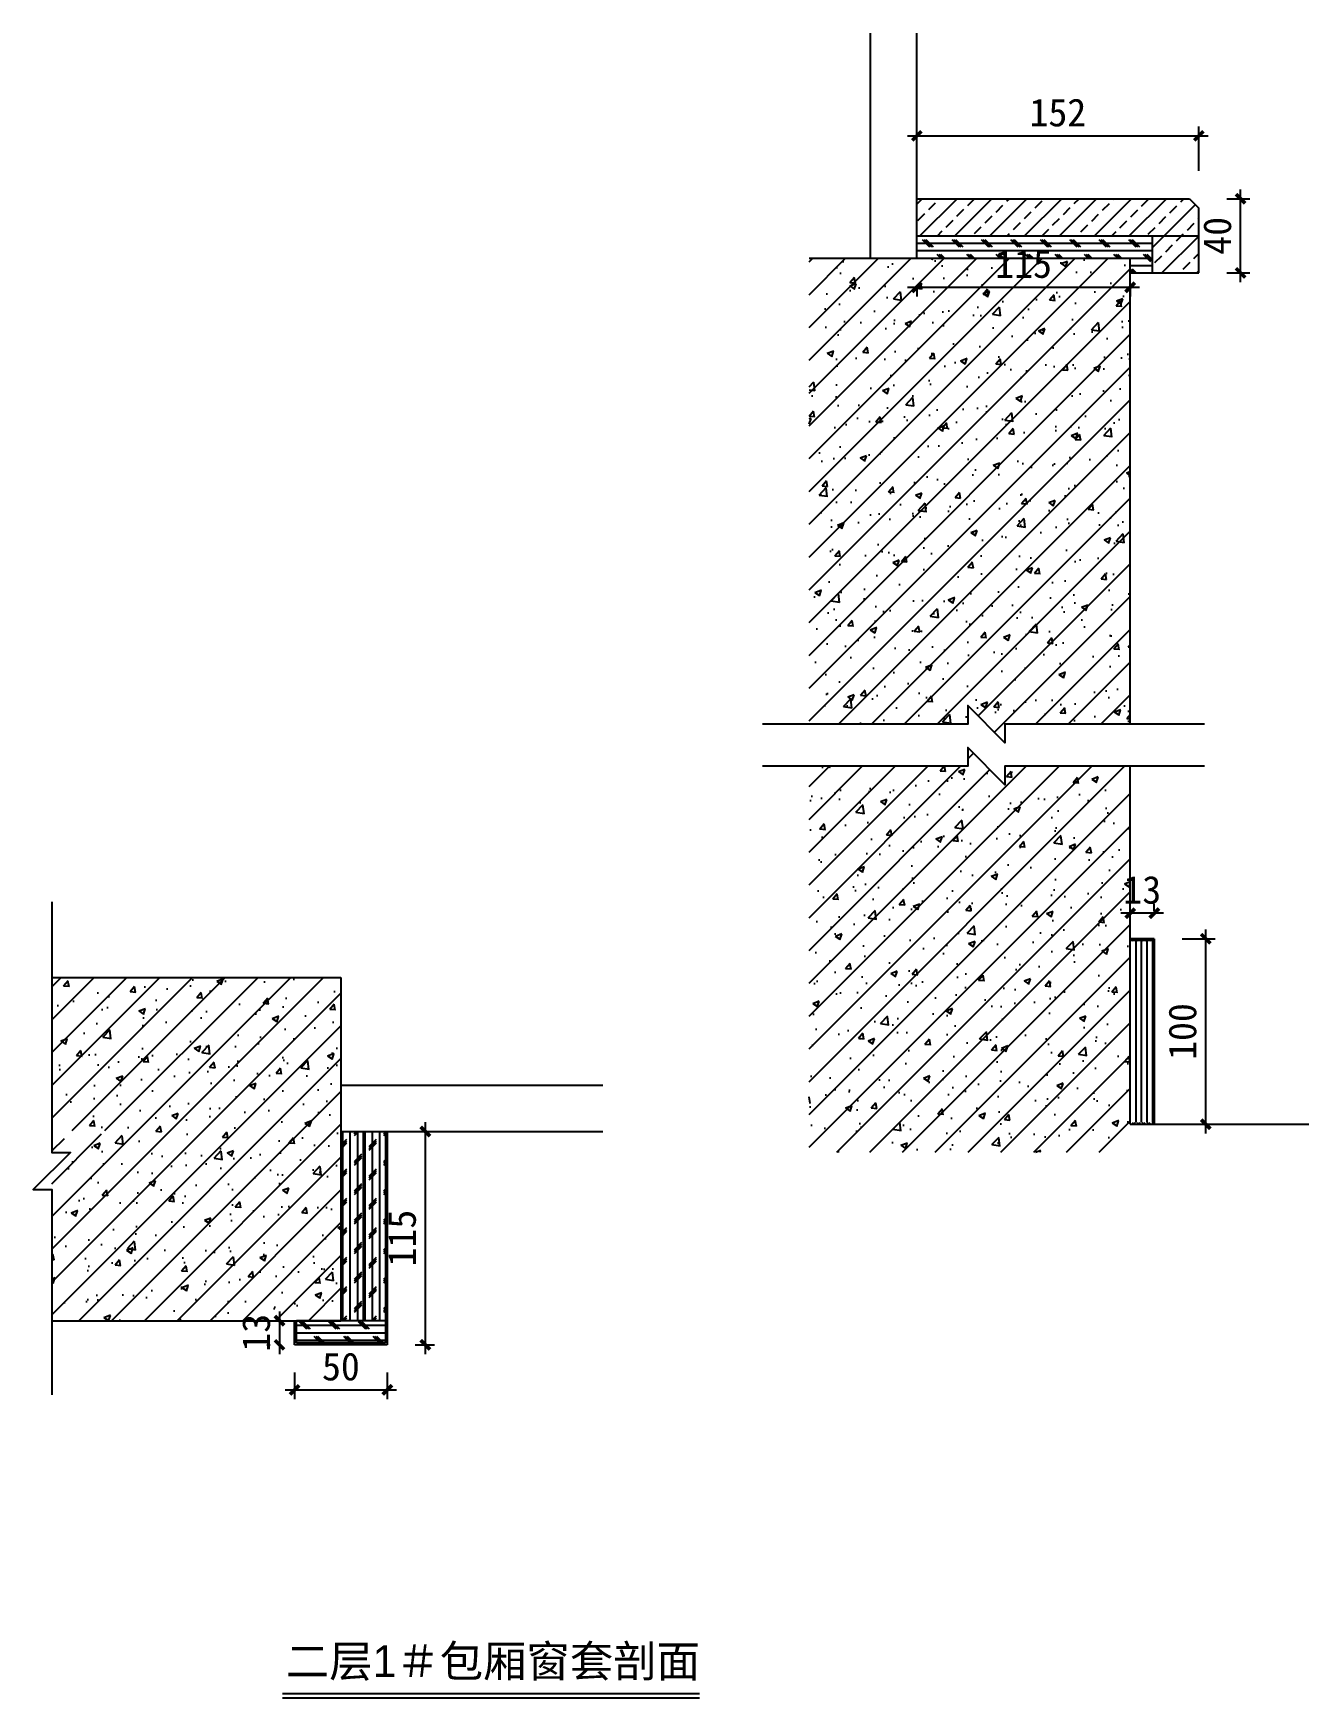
# Model space of a CAD drawing. Header units: millimetres. Extents: x -150677 to 588340, y -254013 to 149700.
# Drawn here: x 337452 to 338140, y -86707 to -85810 of the extents above; entities that cross this region are included whole.
import ezdxf

# ---------------------------------------------------------------- set-up
doc = ezdxf.new("R2010")
doc.units = ezdxf.units.MM
doc.header["$LTSCALE"] = 10
doc.header["$MEASUREMENT"] = 0
for name, color, linetype in [('1', 12, 'Continuous'), ('2-Ba顶面轮廓', 4, 'Continuous'), ('LAYER1', 7, 'Continuous'), ('LAYER2', 130, 'Continuous'), ('LAYER3', 134, 'Continuous'), ('LAYER7', 251, 'Continuous')]:
    doc.layers.add(name, color=color, linetype=linetype)
doc.styles.get("Standard").update_dxf_attribs({"font": ''})
doc.styles.get('Standard').set_extended_font_data('SimSun')
doc.dimstyles.new('DIMN5', dxfattribs={"dimscale": 0.05, "dimtxt": 300, "dimasz": 100, "dimexe": 100, "dimexo": 300, "dimgap": 100, "dimtad": 1, "dimdec": 0, "dimtxsty": 'Standard', "dimblk": 'ARCHTICK', "dimcen": 2.5, "dimdle": 100, "dimclrd": 8, "dimclre": 8, "dimclrt": 96, "dimadec": 0, "dimazin": 0, "dimtfac": 1, "dimtdec": 0, "dimtmove": 0, "dimatfit": 3, "dimldrblk": 'DOT', "dimfxl": 100, "dimarcsym": 0})
pattern_1 = [(90, (331356.6526, -87593.2813), (-3.96875, 2e-16), []), (225, (331358.637, -87591.297), (7.937503, -7.937503), [5.612663, -5.612663]), (225, (331358.637, -87590.305), (7.937503, -7.937503), [5.612663, -5.612663]), (225, (331358.637, -87589.313), (7.937503, -7.937503), [5.612663, -5.612663])]
pattern_2 = [(45, (105.651, 4.775), (-9.4045202, 9.4045202), []), (45, (110.276, 0), (-9.4045202, 9.4045202), [5.25, -3])]

msp = doc.modelspace()

# ---------------------------------------------------------------- texts
at = {"layer": '1', "color": 42, "insert": (337588.54, -86679.22), "char_height": 17.1492, "width": 500, "attachment_point": 1}
msp.add_mtext('\\fﾷￂￋￎ_GB2312|b0|i0|c134|p49;二层1＃包厢窗套剖面', dxfattribs=at)

# ---------------------------------------------------------------- blocks, each defined once
blk = doc.blocks.new('_ArchTick')
at = {"color": 0, "linetype": 'ByBlock', "const_width": 0.4}
blk.add_lwpolyline([(-0.5, -0.5), (0.5, 0.5)], dxfattribs=at)
blk = doc.blocks.new('*D1744')
at = {"layer": '2-Ba顶面轮廓', "color": 8, "lineweight": -2, "transparency": 16777216}
for p, q in [((337578.24, -86504.25), (337580.13, -86504.25)), ((337585.13, -86499.25), (337585.13, -86522.25)), ((337578.24, -86517.25), (337580.13, -86517.25))]:
    blk.add_line(p, q, dxfattribs=at)
at = {"layer": 'Defpoints', "color": 0, "transparency": 16777216}
for p in [(337593.24, -86504.25), (337585.13, -86517.25), (337593.24, -86517.25)]:
    blk.add_point(p, dxfattribs=at)
at = {"layer": '2-Ba顶面轮廓', "color": 8, "lineweight": -2, "transparency": 16777216, "xscale": 5, "yscale": 5, "zscale": 5}
for p, rotation in [((337585.13, -86504.25), 90), ((337585.13, -86517.25), 270)]:
    blk.add_blockref('_ArchTick', p, dxfattribs=dict(at, rotation=rotation))
at = {"layer": '2-Ba顶面轮廓', "color": 96, "transparency": 16777216, "insert": (337572.63, -86510.75), "char_height": 15, "attachment_point": 5, "rotation": 90}
blk.add_mtext('13', dxfattribs=at)
blk = doc.blocks.new('_DOT')
at = {"color": 0, "linetype": 'ByBlock'}
blk.add_line((-0.35, 0), (-1, 0), dxfattribs=at)
at = {"color": 0, "linetype": 'ByBlock', "const_width": 0.35}
blk.add_lwpolyline([(-0.175, 0, 1), (0.175, 0, 1)], format="xyb", close=True, dxfattribs=at)
blk = doc.blocks.new('*D1745')
at = {"layer": '2-Ba顶面轮廓', "color": 8, "lineweight": -2, "transparency": 16777216}
for p, q in [((337593.24, -86532.25), (337593.24, -86546.55)), ((337643.24, -86532.25), (337643.24, -86546.55)), ((337588.24, -86541.55), (337648.24, -86541.55))]:
    blk.add_line(p, q, dxfattribs=at)
at = {"layer": 'Defpoints', "color": 0, "transparency": 16777216}
for p in [(337593.24, -86517.25), (337643.24, -86517.25), (337643.24, -86541.55)]:
    blk.add_point(p, dxfattribs=at)
at = {"layer": '2-Ba顶面轮廓', "color": 8, "lineweight": -2, "transparency": 16777216, "xscale": 5, "yscale": 5, "zscale": 5, "rotation": 180}
blk.add_blockref('_ArchTick', (337593.24, -86541.55), dxfattribs=at)
at = {"layer": '2-Ba顶面轮廓', "color": 8, "lineweight": -2, "transparency": 16777216, "xscale": 5, "yscale": 5, "zscale": 5}
blk.add_blockref('_ArchTick', (337643.24, -86541.55), dxfattribs=at)
at = {"layer": '2-Ba顶面轮廓', "color": 96, "transparency": 16777216, "insert": (337618.24, -86529.05), "char_height": 15, "attachment_point": 5}
blk.add_mtext('50', dxfattribs=at)
blk = doc.blocks.new('*D1746')
at = {"layer": '2-Ba顶面轮廓', "color": 8, "lineweight": -2, "transparency": 16777216}
for p, q in [((337663.76, -86522.25), (337663.76, -86397.25)), ((337658.24, -86402.25), (337668.76, -86402.25)), ((337658.24, -86517.25), (337668.76, -86517.25))]:
    blk.add_line(p, q, dxfattribs=at)
at = {"layer": 'Defpoints', "color": 0, "transparency": 16777216}
for p in [(337643.24, -86402.25), (337663.76, -86402.25), (337643.24, -86517.25)]:
    blk.add_point(p, dxfattribs=at)
at = {"layer": '2-Ba顶面轮廓', "color": 8, "lineweight": -2, "transparency": 16777216, "xscale": 5, "yscale": 5, "zscale": 5}
for p, rotation in [((337663.76, -86402.25), 90), ((337663.76, -86517.25), 270)]:
    blk.add_blockref('_ArchTick', p, dxfattribs=dict(at, rotation=rotation))
at = {"layer": '2-Ba顶面轮廓', "color": 96, "transparency": 16777216, "insert": (337651.26, -86459.75), "char_height": 15, "attachment_point": 5, "rotation": 90}
blk.add_mtext('115', dxfattribs=at)
blk = doc.blocks.new('*D1748')
at = {"layer": '2-Ba顶面轮廓', "color": 8, "lineweight": -2, "transparency": 16777216}
for p, q in [((338071.68, -86298.36), (338089.42, -86298.36)), ((338084.42, -86403.36), (338084.42, -86293.36)), ((338071.68, -86398.36), (338089.42, -86398.36))]:
    blk.add_line(p, q, dxfattribs=at)
at = {"layer": 'Defpoints', "color": 0, "transparency": 16777216}
for p in [(338056.68, -86298.36), (338084.42, -86298.36), (338056.68, -86398.36)]:
    blk.add_point(p, dxfattribs=at)
at = {"layer": '2-Ba顶面轮廓', "color": 8, "lineweight": -2, "transparency": 16777216, "xscale": 5, "yscale": 5, "zscale": 5}
for p, rotation in [((338084.42, -86298.36), 90), ((338084.42, -86398.36), 270)]:
    blk.add_blockref('_ArchTick', p, dxfattribs=dict(at, rotation=rotation))
at = {"layer": '2-Ba顶面轮廓', "color": 96, "transparency": 16777216, "insert": (338071.92, -86348.36), "char_height": 15, "attachment_point": 5, "rotation": 90}
blk.add_mtext('100', dxfattribs=at)
blk = doc.blocks.new('*D1749')
at = {"layer": '2-Ba顶面轮廓', "color": 8, "lineweight": -2, "transparency": 16777216}
for p, q in [((338043.68, -86283.36), (338043.68, -86279.57)), ((338056.68, -86283.36), (338056.68, -86279.57)), ((338061.68, -86284.57), (338038.68, -86284.57))]:
    blk.add_line(p, q, dxfattribs=at)
at = {"layer": 'Defpoints', "color": 0, "transparency": 16777216}
for p in [(338043.68, -86284.57), (338043.68, -86298.36), (338056.68, -86298.36)]:
    blk.add_point(p, dxfattribs=at)
at = {"layer": '2-Ba顶面轮廓', "color": 8, "lineweight": -2, "transparency": 16777216, "xscale": 5, "yscale": 5, "zscale": 5}
for p, rotation in [((338043.68, -86284.57), 180.0000000003207), ((338056.68, -86284.57), 3.207034637853212e-10)]:
    blk.add_blockref('_ArchTick', p, dxfattribs=dict(at, rotation=rotation))
at = {"layer": '2-Ba顶面轮廓', "color": 96, "transparency": 16777216, "insert": (338050.18, -86272.07), "char_height": 15, "attachment_point": 5}
blk.add_mtext('13', dxfattribs=at)
blk = doc.blocks.new('*D1750')
at = {"layer": '2-Ba顶面轮廓', "color": 8, "lineweight": -2, "transparency": 16777216}
for p, q in [((337923.68, -85865.52), (338085.68, -85865.52)), ((337928.68, -85884.41), (337928.68, -85860.52)), ((338080.68, -85884.41), (338080.68, -85860.52))]:
    blk.add_line(p, q, dxfattribs=at)
at = {"layer": 'Defpoints', "color": 0, "transparency": 16777216}
for p in [(338080.68, -85865.52), (337928.68, -85899.41), (338080.68, -85899.41)]:
    blk.add_point(p, dxfattribs=at)
at = {"layer": '2-Ba顶面轮廓', "color": 8, "lineweight": -2, "transparency": 16777216, "xscale": 5, "yscale": 5, "zscale": 5, "rotation": 180}
blk.add_blockref('_ArchTick', (337928.68, -85865.52), dxfattribs=at)
at = {"layer": '2-Ba顶面轮廓', "color": 8, "lineweight": -2, "transparency": 16777216, "xscale": 5, "yscale": 5, "zscale": 5}
blk.add_blockref('_ArchTick', (338080.68, -85865.52), dxfattribs=at)
at = {"layer": '2-Ba顶面轮廓', "color": 96, "transparency": 16777216, "insert": (338004.68, -85853.02), "char_height": 15, "attachment_point": 5}
blk.add_mtext('152', dxfattribs=at)
blk = doc.blocks.new('*D1751')
at = {"layer": '2-Ba顶面轮廓', "color": 8, "lineweight": -2, "transparency": 16777216}
for p, q in [((338103.19, -85944.41), (338103.19, -85894.41)), ((338095.68, -85899.41), (338108.19, -85899.41)), ((338095.68, -85939.41), (338108.19, -85939.41))]:
    blk.add_line(p, q, dxfattribs=at)
at = {"layer": 'Defpoints', "color": 0, "transparency": 16777216}
for p in [(338080.68, -85899.41), (338103.19, -85899.41), (338080.68, -85939.41)]:
    blk.add_point(p, dxfattribs=at)
at = {"layer": '2-Ba顶面轮廓', "color": 8, "lineweight": -2, "transparency": 16777216, "xscale": 5, "yscale": 5, "zscale": 5}
for p, rotation in [((338103.19, -85899.41), 90), ((338103.19, -85939.41), 270)]:
    blk.add_blockref('_ArchTick', p, dxfattribs=dict(at, rotation=rotation))
at = {"layer": '2-Ba顶面轮廓', "color": 96, "transparency": 16777216, "insert": (338090.69, -85919.41), "char_height": 15, "attachment_point": 5, "rotation": 90}
blk.add_mtext('40', dxfattribs=at)
blk = doc.blocks.new('*D1752')
at = {"layer": '2-Ba顶面轮廓', "color": 8, "lineweight": -2, "transparency": 16777216}
for p, q in [((338048.68, -85947.19), (337923.68, -85947.19)), ((337928.68, -85946.41), (337928.68, -85952.19)), ((338043.68, -85946.41), (338043.68, -85952.19))]:
    blk.add_line(p, q, dxfattribs=at)
at = {"layer": 'Defpoints', "color": 0, "transparency": 16777216}
for p in [(337928.68, -85931.41), (338043.68, -85931.41), (337928.68, -85947.19)]:
    blk.add_point(p, dxfattribs=at)
at = {"layer": '2-Ba顶面轮廓', "color": 8, "lineweight": -2, "transparency": 16777216, "xscale": 5, "yscale": 5, "zscale": 5, "rotation": 180}
blk.add_blockref('_ArchTick', (337928.68, -85947.19), dxfattribs=at)
at = {"layer": '2-Ba顶面轮廓', "color": 8, "lineweight": -2, "transparency": 16777216, "xscale": 5, "yscale": 5, "zscale": 5}
blk.add_blockref('_ArchTick', (338043.68, -85947.19), dxfattribs=at)
at = {"layer": '2-Ba顶面轮廓', "color": 96, "transparency": 16777216, "insert": (337986.18, -85934.69), "char_height": 15, "attachment_point": 5}
blk.add_mtext('115', dxfattribs=at)

# ---------------------------------------------------------------- dimensions: what is measured, and where the dimension line sits
at = {"layer": '2-Ba顶面轮廓'}
for p1, p2, distance, picture, middle in [((337928.68, -85899.41), (338080.68, -85899.41), 33.89, '*D1750', (338004.68, -85853.02)), ((338080.68, -85939.41), (338080.68, -85899.41), -22.5, '*D1751', (338090.69, -85919.41)), ((338043.68, -85931.41), (337928.68, -85931.41), 15.78, '*D1752', (337986.18, -85934.69)), ((338056.68, -86398.36), (338056.68, -86298.36), -27.74, '*D1748', (338071.92, -86348.36)), ((337643.24, -86517.25), (337643.24, -86402.25), -20.51, '*D1746', (337651.26, -86459.75)), ((337593.24, -86517.25), (337643.24, -86517.25), -24.29, '*D1745', (337618.24, -86529.05))]:
    dim = msp.add_aligned_dim(p1=p1, p2=p2, distance=distance, dimstyle='DIMN5', dxfattribs=at)
    dim.commit()
    dim.dimension.update_dxf_attribs({"geometry": picture, "text_midpoint": middle})
for base, p1, p2, angle, picture, middle in [((338043.68, -86284.57), (338056.68, -86298.36), (338043.68, -86298.36), 180, '*D1749', (338050.18, -86284.57)), ((337585.13, -86517.25), (337593.24, -86504.25), (337593.24, -86517.25), 270, '*D1744', (337585.13, -86510.75))]:
    dim = msp.add_linear_dim(base=base, p1=p1, p2=p2, angle=angle, dimstyle='DIMN5', dxfattribs=at)
    dim.commit()
    dim.dimension.update_dxf_attribs({"geometry": picture, "text_midpoint": middle, "dimtype": 129})

# ---------------------------------------------------------------- hatches: boundary and pattern name
h = msp.add_hatch()
h.set_pattern_fill('ANSI32', color=252, scale=0.2, style=0)
h.set_pattern_definition([(45, (4953792.8728, -864574.4036), (-1.34703841816, 1.34703841816), []), (45, (4953793.7709, -864574.4036), (-1.34703841816, 1.34703841816), [])])
h.paths.add_polyline_path([(338055.68, -86299.38), (338043.68, -86299.38), (338043.68, -86298.36), (338056.68, -86298.36), (338056.68, -86398.36), (338043.68, -86398.36), (338043.68, -86397.36), (338055.68, -86397.36)])
at = {"layer": '2-Ba顶面轮廓'}
h = msp.add_hatch(dxfattribs=at)
h.set_pattern_fill('天然石材', color=8, scale=5, style=0)
h.set_pattern_definition(pattern_2)
h.paths.add_polyline_path([(337928.68, -85899.41), (337928.68, -85919.41), (338080.68, -85919.41), (338080.68, -85904.41), (338075.68, -85899.41)])
h = msp.add_hatch(dxfattribs=at)
h.set_pattern_fill('CORK', color=251, scale=5, style=0)
h.set_pattern_definition([(0, (105.6515, 0), (0, 3.96875), []), (135, (107.636, -1.984), (-7.93750343, -7.93750343), [5.6126625, -5.6126625]), (135, (108.628, -1.984), (-7.93750343, -7.93750343), [5.6126625, -5.6126625]), (135, (109.62, -1.984), (-7.93750343, -7.93750343), [5.6126625, -5.6126625])])
h.paths.add_polyline_path([(338043.68, -85931.41), (338043.68, -85939.41), (338055.68, -85939.41), (338055.68, -85919.41), (337928.68, -85919.41), (337928.68, -85931.41)])
h = msp.add_hatch(dxfattribs=at)
h.set_pattern_fill('天然石材', color=8, scale=5, style=0)
h.set_pattern_definition(pattern_2)
h.paths.add_polyline_path([(338055.68, -85919.41), (338055.68, -85939.41), (338080.68, -85939.41), (338080.68, -85919.41)])
h = msp.add_hatch(dxfattribs=at)
h.set_pattern_fill('CORK', color=251, scale=5, angle=90, style=0)
h.set_pattern_definition(pattern_1)
h.paths.add_polyline_path([(337630.24, -86402.25), (337618.24, -86402.25), (337618.24, -86504.25), (337630.24, -86504.25)])
h = msp.add_hatch(dxfattribs=at)
h.set_pattern_fill('CORK', color=251, scale=5, angle=90, style=0)
h.set_pattern_definition(pattern_1)
h.paths.add_polyline_path([(337630.24, -86504.25), (337642.24, -86504.25), (337642.24, -86402.25), (337630.24, -86402.25)])
h = msp.add_hatch(dxfattribs=at)
h.set_pattern_fill('CORK', color=251, scale=5, style=0)
h.set_pattern_definition([(0, (0, 12), (0, 3.96875), []), (135, (1.984, 10.016), (-7.93750343, -7.93750343), [5.6126625, -5.6126625]), (135, (2.977, 10.016), (-7.93750343, -7.93750343), [5.6126625, -5.6126625]), (135, (3.969, 10.016), (-7.93750343, -7.93750343), [5.6126625, -5.6126625])])
h.paths.add_polyline_path([(337594.24, -86504.25), (337594.24, -86516.25), (337642.24, -86516.25), (337642.24, -86504.25)])
at = {"layer": 'LAYER7'}
h = msp.add_hatch(dxfattribs=at)
h.set_pattern_fill('钢筋混凝土', color=256, scale=5, style=0)
h.set_pattern_definition([(45, (105.651, 0), (-8.83883476, 8.83883476), []), (50, (105.651, 0), (35.8630091, -3.1376067), [3.75, -41.25]), (355, (105.65, 0), (-6.9375667, 37.6096067), [3, -33]), (100.4514, (108.64, -0.26), (28.925469, 34.471977), [3.1870095, -35.0571056]), (46.1842, (105.65, 10), (53.3620524, -8.2759507), [5.625, -61.875]), (96.6356, (110.1, 9.31), (46.733135, 48.7058935), [4.780514, -52.58565]), (351.1842, (105.65, 10), (46.733097, 48.70593), [4.5, -49.5]), (21, (110.651, 7.5), (29.8453526, -20.1309445), [3.75, -41.25]), (326, (110.65, 7.5), (12.1657666, 36.2575023), [3, -33]), (71.4514, (113.14, 5.822), (42.0111314, 16.126525), [3.1870095, -35.0571056]), (37.5, (105.651, 0), (0.60799277, 16.6446927), [0, -32.6, 0, -33.5, 0, -33.125]), (7.5, (105.651, 0), (13.1534769, 19.7205856), [0, -19.1, 0, -31.85, 0, -12.625]), (327.5, (94.501, 0), (26.6911218, -1.1277436), [0, -12.5, 0, -39, 0, -51.75]), (317.5, (89.501, 0), (29.1593085, 5.0052491), [0, -16.25, 0, -25.9, 0, -36.75])])
h.paths.add_polyline_path([(337956.19, -86205.3), (337870.58, -86205.3), (337870.58, -86413.4), (338043.68, -86413.4), (338043.68, -86205.3), (337976.19, -86205.3), (337976.19, -86215.3), (337956.19, -86195.3)])
h.paths.add_polyline_path([(337870.58, -86182.68), (337956.19, -86182.68), (337956.19, -86172.68), (337976.19, -86192.68), (337976.19, -86182.68), (338043.68, -86182.68), (338043.68, -85931.41), (337870.58, -85931.41)])
h = msp.add_hatch(dxfattribs=at)
h.set_pattern_fill('钢筋混凝土', color=256, scale=5, style=0)
h.set_pattern_definition([(45, (0, 0), (-8.83883476, 8.83883476), []), (50, (0, 0), (35.8630091, -3.1376067), [3.75, -41.25]), (355, (0, 0), (-6.9375667, 37.6096067), [3, -33]), (100.4514, (2.99, -0.26), (28.925469, 34.471977), [3.1870095, -35.0571056]), (46.1842, (0, 10), (53.3620524, -8.2759507), [5.625, -61.875]), (96.6356, (4.447, 9.31), (46.733135, 48.7058935), [4.780514, -52.58565]), (351.1842, (0, 10), (46.733097, 48.70593), [4.5, -49.5]), (21, (5, 7.5), (29.8453526, -20.1309445), [3.75, -41.25]), (326, (5, 7.5), (12.1657666, 36.2575023), [3, -33]), (71.4514, (7.487, 5.822), (42.0111314, 16.126525), [3.1870095, -35.0571056]), (37.5, (0, 0), (0.60799277, 16.6446927), [0, -32.6, 0, -33.5, 0, -33.125]), (7.5, (0, 0), (13.1534769, 19.7205856), [0, -19.1, 0, -31.85, 0, -12.625]), (327.5, (-11.15, 0), (26.6911218, -1.1277436), [0, -12.5, 0, -39, 0, -51.75]), (317.5, (-16.15, 0), (29.1593085, 5.0052491), [0, -16.25, 0, -25.9, 0, -36.75])])
h.paths.add_polyline_path([(337462.43, -86406.8), (337462.43, -86504.25), (337618.24, -86504.25), (337618.24, -86319.25), (337462.43, -86319.25), (337462.43, -86401.78), (337504.28, -86401.78)])

# ---------------------------------------------------------------- linework, layer by layer
at = {"color": 4}
for p, q in [((338056.68, -86298.36), (338043.68, -86298.36)), ((338056.68, -86298.36), (338056.68, -86398.36)), ((338055.68, -86299.36), (338043.68, -86299.36))]:
    msp.add_line(p, q, dxfattribs=at)
at = {"color": 252}
for p, q in [((338046.68, -86299.36), (338046.68, -86397.36)), ((338049.68, -86299.36), (338049.68, -86397.36)), ((338052.68, -86299.36), (338052.68, -86397.36)), ((338055.68, -86299.36), (338055.68, -86397.36))]:
    msp.add_line(p, q, dxfattribs=at)
msp.add_line((337586.84, -86705.14), (337811.57, -86705.14))
at = {"color": 42}
msp.add_line((337586.84, -86707.49), (337811.57, -86707.49), dxfattribs=at)
at = {"layer": '2-Ba顶面轮廓'}
msp.add_line((337593.24, -86517.25), (337593.24, -86504.25), dxfattribs=at)
at = {"layer": '2-Ba顶面轮廓', "color": 1}
for points in [[(338083.67, -86182.68), (337976.19, -86182.68), (337976.19, -86192.68), (337956.19, -86172.68), (337956.19, -86182.68), (337845.57, -86182.68)], [(338083.67, -86205.3), (337976.19, -86205.3), (337976.19, -86215.3), (337956.19, -86195.3), (337956.19, -86205.3), (337845.57, -86205.3)], [(337462.43, -86278.53), (337462.43, -86413.53), (337472.43, -86413.53), (337452.43, -86433.53), (337462.43, -86433.53), (337462.43, -86544.14)]]:
    msp.add_lwpolyline(points, dxfattribs=at)
at = {"layer": 'LAYER1'}
for p, q in [((337870.58, -85931.41), (338043.68, -85931.41)), ((338043.68, -86182.68), (338043.68, -85931.41)), ((338043.68, -86398.36), (338043.68, -86205.3)), ((337462.43, -86319.25), (337618.24, -86319.25)), ((337618.24, -86319.25), (337618.24, -86504.25)), ((338043.68, -86398.36), (338139.9, -86398.36)), ((337462.43, -86504.25), (337618.24, -86504.25))]:
    msp.add_line(p, q, dxfattribs=at)
at = {"layer": 'LAYER2'}
for p, q in [((337618.24, -86377.25), (337759.51, -86377.25)), ((337618.24, -86402.25), (337759.51, -86402.25)), ((337643.24, -86402.25), (337643.24, -86517.25)), ((337643.24, -86517.25), (337593.24, -86517.25))]:
    msp.add_line(p, q, dxfattribs=at)
at = {"layer": 'LAYER3', "color": 42}
for p, q in [((337903.68, -85931.41), (337903.68, -85810.22)), ((337928.68, -85931.41), (337928.68, -85810.22))]:
    msp.add_line(p, q, dxfattribs=at)
at = {"layer": 'LAYER3', "color": 4}
for p, q in [((337928.68, -85899.41), (338075.68, -85899.41)), ((338075.68, -85899.41), (338080.68, -85904.41)), ((338080.68, -85939.41), (338080.68, -85904.41)), ((337928.68, -85919.41), (338080.68, -85919.41)), ((338055.68, -85939.41), (338055.68, -85919.41)), ((338043.68, -85939.41), (338080.68, -85939.41))]:
    msp.add_line(p, q, dxfattribs=at)
at = {"layer": 'LAYER3', "color": 8}
for p, q in [((337618.24, -86402.25), (337618.24, -86504.25)), ((337630.24, -86402.25), (337630.24, -86504.25)), ((337642.24, -86402.25), (337642.24, -86516.25)), ((337594.24, -86516.25), (337594.24, -86504.25)), ((337642.24, -86504.25), (337594.24, -86504.25)), ((337630.24, -86504.25), (337594.24, -86504.25)), ((337642.24, -86516.25), (337594.24, -86516.25))]:
    msp.add_line(p, q, dxfattribs=at)

msp.set_redraw_order([(e.dxf.handle, doc.entitydb.next_handle()) for e in msp.query("TEXT MTEXT ATTDEF DIMENSION ARC_DIMENSION")])  # texts and dimensions are drawn at this point

doc.saveas('drawing.dxf')
